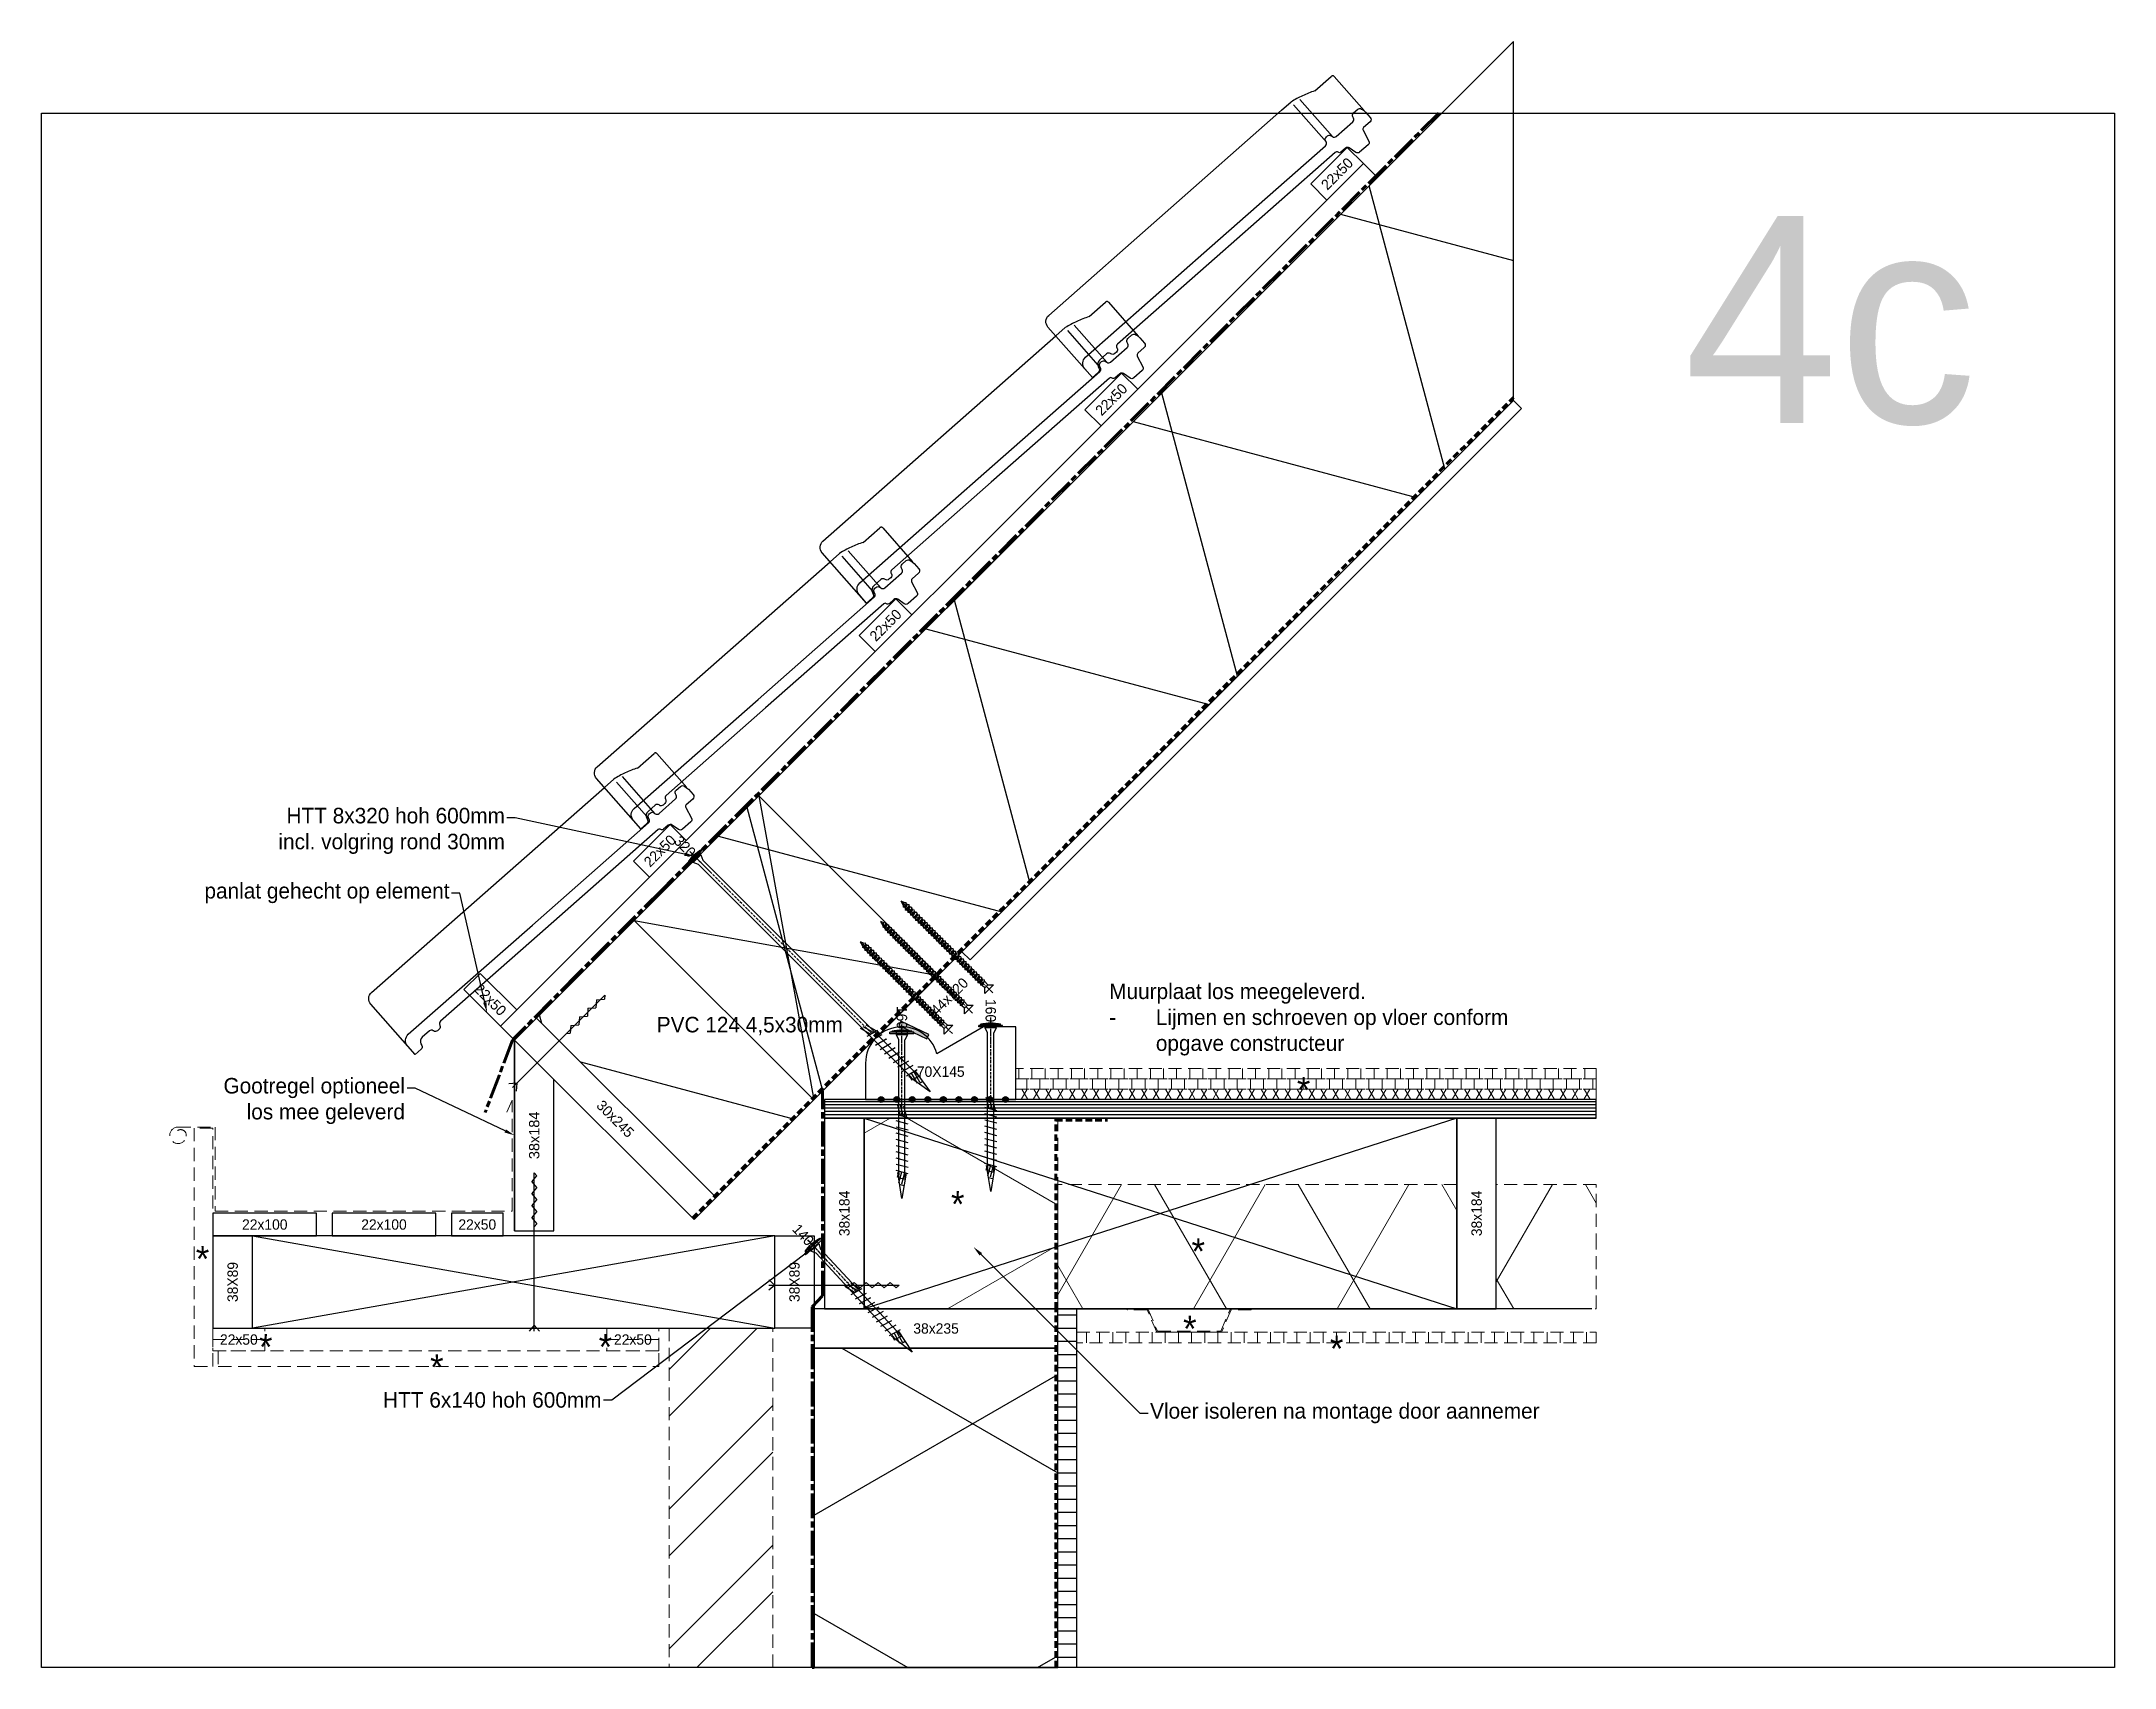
# Model space of a CAD drawing. Header units: millimetres. Extents: x -109306 to 269542, y -22401 to 197206.
# Drawn here: x 258542 to 260542, y -15974 to -14405 of the extents above; entities that cross this region are included whole.
import ezdxf
from ezdxf import colors
from ezdxf.entities.mleader import LeaderData, LeaderLine
from ezdxf.enums import TextEntityAlignment as Align
from ezdxf.math import Vec2, Vec3

# ---------------------------------------------------------------- set-up
doc = ezdxf.new("R2010")
doc.units = ezdxf.units.MM
for name, pattern in [('ACAD_ISO08W100', [36, 24, -3, 6, -3]), ('CENTER2', [1.125, 0.75, -0.125, 0.125, -0.125]), ('DASHDOT', [18.5, 12, -3, 0.5, -3]), ('DASHED', [19.049999999999997, 12.7, -6.35]), ('DASHED2', [9.524999999999999, 6.349999999999999, -3.174999999999999])]:
    doc.linetypes.add(name, pattern=pattern)
for name, color, linetype in [('EHP Bevestigingsmiddelen', 1, 'Continuous'), ('EHP Luchtdichting', 6, 'Continuous'), ('EHP Tekst', 1, 'Continuous')]:
    doc.layers.add(name, color=color, linetype=linetype)
for name, color, linetype, lineweight in [('EHP Dampdichte folie', 3, 'DASHED2', 60), ('EHP Dampopen folie', 5, 'ACAD_ISO08W100', 60), ('EHP Derden', 8, 'DASHED', 13)]:
    doc.layers.add(name, color=color, linetype=linetype, lineweight=lineweight)
doc.layers.add('EHP Hulplijnen tekst niet printen', color=4, linetype='Continuous', plot=False)
doc.styles.add('ARIAL', font='arial.ttf')
doc.styles.get("Standard").update_dxf_attribs({"font": ''})
doc.styles.get('Standard').set_extended_font_data('Century Gothic')
doc.dimstyles.new('HOUTAFM', dxfattribs={"dimtxt": 10, "dimasz": 4, "dimexe": 2, "dimexo": 10, "dimgap": 0, "dimtad": 0, "dimtoh": 1, "dimdec": 0, "dimzin": 0, "dimdsep": 46, "dimtxsty": 'ARIAL', "dimblk": 'NONE', "dimcen": 0.09, "dimdle": 2, "dimse1": 1, "dimse2": 1, "dimsd1": 1, "dimsd2": 1, "dimclrt": 256, "dimadec": 0, "dimazin": 0, "dimtfac": 1, "dimtdec": 0, "dimtofl": 0, "dimtmove": 0, "dimatfit": 3, "dimldrblk": 'OBLIQUE', "dimfxl": 1, "dimtolj": 1, "dimtzin": 0, "dimarcsym": 0})
pattern_1 = [(59.99999999999981, (-7.754818242684561e-27, -2.182787284255007e-12), (-103.9230484541315, 59.99999999999982), []), (119.9999999999998, (-7.754818242684561e-27, -2.182787284255007e-12), (-103.9230484541319, -59.99999999999904), [])]
pattern_2 = [(90, (0, 0), (-12.7, 0), [])]

msp = doc.modelspace()

# ---------------------------------------------------------------- texts
for p in [(259753.0086703356, -15428.81161996214, 688), (259419.2825017267, -15538.96520920609, 688), (259651.3669878544, -15584.55384336513, 688), (258690.7756844055, -15591.7911795513, 688), (259643.2104110068, -15659.23947980055, 688), (258751.6945440528, -15676.7640250175, 688), (259079.4032483759, -15676.7640250175, 688), (259784.8695331226, -15678.46043038508, 688), (258916.7633602178, -15696.32313640176, 688)]:
    msp.add_text('*', height=25).set_placement(p)
at = {"color": 1, "flags": 8}
msp.add_attdef('70X145', text='70x145', height=10.00000000000001, dxfattribs=at).set_placement((259409.4224947484, -15398.68572610809), align=Align.MIDDLE_CENTER)
at = {"layer": 'EHP Hulplijnen tekst niet printen'}
msp.add_text('4c', height=200, dxfattribs=at).set_placement((260126.5162684808, -14772.91733595206))
at = {"layer": 'EHP Tekst', "insert": (259556.9370251114, -15313.62794269252), "char_height": 15, "attachment_point": 1}
msp.add_mtext_dynamic_manual_height_columns('\\pi-45,l60,t60;Muurplaat los meegeleverd.\\P-^ILijmen en schroeven op vloer conform opgave constructeur ', width=431.0799067011394, gutter_width=50, heights=[72.5532791156154], dxfattribs=at)

# ---------------------------------------------------------------- blocks, each defined once
blk = doc.blocks.new('*U792')
blk.add_lwpolyline([(0, -6.617444900424221e-24), (50, 0), (50, 22), (-1.77635683940025e-15, 22)], close=True)
at = {"color": 1, "flags": 8}
blk.add_attdef('22X50', text='', height=10, dxfattribs=at).set_placement((25.00000061417518, 11.0000000321121), align=Align.MIDDLE_CENTER)
blk = doc.blocks.new('*U747')
h = blk.add_hatch()
h.set_pattern_fill('ISOLATIE', color=256, scale=119.9999999999989, angle=-2.035554996136651e-13, style=0, pattern_type=2)
h.set_pattern_definition(pattern_1)
h.paths.add_polyline_path([(384.9999994969367, 119.9999999999985), (4.263256414560562e-13, 119.9999999999989), (0, 0), (384.9999994969404, -2.636525005596218e-12), (384.9999994969386, 59.9999999999979)])
blk.add_lwpolyline([(384.9999994969367, 119.9999999999985), (4.263256414560562e-13, 119.9999999999989), (0, 0), (0, 0), (384.9999994969404, -2.636525005596218e-12), (384.9999994969386, 59.9999999999979)], close=True)
blk = doc.blocks.new('*U757')
h = blk.add_hatch()
h.set_pattern_fill('ISOLATIE', color=256, scale=186.9999999999986, angle=90.00000000000026, style=0, pattern_type=2)
h.set_pattern_definition([(150.0000000000002, (3.401510184630726e-12, 1.5105739701896e-26), (-93.49999999999862, -161.9467505076892), []), (210.0000000000002, (3.401510184630726e-12, 1.5105739701896e-26), (93.49999999999999, -161.9467505076884), [])])
h.paths.add_polyline_path([(-187.0000000000022, 183.9999999999931), (-186.9999999999986, -8.304468224196106e-13), (0, 0), (-2.107699522088984e-13, 184.0000000000006), (-93.50000000000121, 183.9999999999969)])
blk.add_lwpolyline([(-187.0000000000022, 183.9999999999931), (-186.9999999999986, -8.304468224196106e-13), (0, 0), (0, 0), (-2.107699522088984e-13, 184.0000000000006), (-93.50000000000121, 183.9999999999969)], close=True)
blk = doc.blocks.new('*U675')
at = {"layer": 'EHP Bevestigingsmiddelen', "color": 1, "linetype": 'DASHDOT', "ltscale": 0.2}
blk.add_line((239.385843, -3.636214033244908e-15), (-9.120789999999943, 5.584688692939765e-16), dxfattribs=at)
at = {"layer": 'EHP Bevestigingsmiddelen'}
for p, q in [((-1.499999999999999, 9.5), (-2.5, 9.5)), ((-2.5, -9.5), (-2.5, 9.5)), ((7.041486534478669e-16, 11.5), (-1.499999999999999, 11.5)), ((-1.500000000000001, -11.5), (-1.499999999999999, 11.5)), ((-1.500000000000001, -11.5), (-1.499999999999999, 11.5)), ((0.7862359999999174, 5.334553000000597), (-1.5, 5.334553000000597)), ((-7.041486534478669e-16, -11.5), (7.041486534478669e-16, 11.5)), ((5.766851000000315, 3.000001000000338), (0.7862359999999174, 5.334553000000597)), ((0.7862359999999168, -5.334553000000597), (0.7862359999999174, 5.334553000000597)), ((293.8792100000001, 3.000001000000331), (5.766851000000315, 3.000001000000338)), ((238.8152770000006, 1.471101000002815), (227.9880080000003, 4.376712999997832)), ((239.6985880000002, -1.663065000000646), (228.8713180000004, 1.242548000001986)), ((240.9935390000001, -6.000001000000342), (237.8877090000005, 5.591109000000866)), ((240.9935370000003, -5.999998999999665), (237.8877090000005, 5.591109000000866)), ((246.9935370000003, -5.999998999999666), (243.8877090000005, 5.591111000001543)), ((252.9935370000003, -5.999998999999666), (249.8877069999999, 5.591111000001542)), ((253.0150560000002, -6.08030799999688), (249.9092259999998, 5.510801999997052)), ((259.0150560000002, -6.08030799999688), (255.9092280000004, 5.510801999997052)), ((265.0150560000002, -6.080307999996881), (261.9092280000004, 5.510801999997051)), ((271.0150540000004, -6.080307999996881), (267.9092259999998, 5.510801999997051)), ((277.0150560000002, -6.080307999996882), (273.9092259999998, 5.51080000000365)), ((283.0150560000002, -6.080307999996882), (279.9092280000004, 5.51080199999705)), ((289.0150560000002, -6.080307999996883), (285.9092280000004, 5.51080199999705)), ((295.0150540000004, -6.080307999996883), (291.9092259999998, 5.510801999997049)), ((292.6035300000003, 2.919622000001247), (298.528182, 4.509565000000286)), ((293.3277360000002, 0.2168509999973979), (304.1550050000005, 3.12246299999969)), ((318.8792100000001, -0.08030799999688439), (293.8792100000001, 4.000001000000331)), ((293.8792100000001, 3.000001000000331), (298.8835730000001, 3.183227000001345)), ((294.0519410000006, -2.485919999999176), (304.8792100000001, 0.4196920000031165)), ((300.5626090000005, -3.083022999999237), (298.7890700000007, 3.535917000001056)), ((306.6791830000002, -2.080307999996883), (305.4978920000003, 2.32832900000357)), ((-1.500000000000001, -9.5), (-2.5, -9.5)), ((0.7862359999999168, -5.334553000000597), (-1.5, -5.334553000000597)), ((-7.041486534478669e-16, -11.5), (-1.500000000000001, -11.5)), ((0.7862359999999168, -5.334553000000597), (5.766859000000295, -2.999998999999662)), ((294.4791560000003, -2.999998999999669), (5.766859000000295, -2.999998999999662)), ((240.5818980000004, -4.797229999996492), (229.754629, -1.891618000001475)), ((300.5471219999999, -3.025223999997259), (294.1896880000004, -2.999998999999669)), ((294.4791560000003, -3.999998999999669), (318.8792100000001, -0.08030799999688439))]:
    blk.add_line(p, q, dxfattribs=at)
blk.add_arc((28.29265649457668, -1.596603505066713e-14), 32.22479936311466, 162.8542148079576, 197.1457851920423, dxfattribs=at)
blk = doc.blocks.new('*U744')
at = {"layer": 'EHP Bevestigingsmiddelen', "color": 1, "linetype": 'DASHDOT', "ltscale": 0.2}
blk.add_line((13.70786104431774, -13.70786104431782), (-6.449372458778408, 6.449372458778413), dxfattribs=at)
at = {"layer": 'EHP Bevestigingsmiddelen', "xscale": -1, "rotation": 134.9999999999999}
blk.add_blockref('*U675', (0, 0), dxfattribs=at)
at = {"layer": 'EHP Hulplijnen tekst niet printen', "insert": (-11.13097796459043, 11.13097796459047), "char_height": 10, "attachment_point": 5, "rotation": 314.9999999999999}
blk.add_mtext_dynamic_manual_height_columns('320', width=10.98533508774472, gutter_width=17.5, heights=[0], dxfattribs=at)
blk = doc.blocks.new('*U719')
h = blk.add_hatch()
h.set_pattern_fill('ISOLATIE', color=256, scale=244.9999999999982, angle=45.00000008545901, style=0, pattern_type=2)
h.set_pattern_definition([(105.000000085459, (3.151238372976862e-12, -3.151238363576458e-12), (-236.6518273462404, -63.41066640309303), []), (165.000000085459, (3.151238372976862e-12, -3.151238363576458e-12), (-63.41066569714122, -236.6518275353995), [])])
h.paths.add_polyline_path([(769.1248532738556, 1115.607178866419), (-173.2411616490992, 173.2411611323065), (0, 0), (769.1248593438004, 769.1248616381582), (769.1248604909742, 942.3660241760388)])
blk.add_lwpolyline([(769.1248532738556, 1115.607178866419), (-173.2411616490992, 173.2411611323065), (0, 0), (0, 0), (769.1248593438004, 769.1248616381582), (769.1248604909742, 942.3660241760388)], close=True)
blk = doc.blocks.new('*U682')
for p, q in [((0, -3.006056495016537), (-4.982855976176549, 2.810733797318337)), ((0, 3), (-9.094947017729282e-13, -123.006056495017)), ((0, -3.006056495016537), (4.982855976176552, 2.810733797318335)), ((-2.491427988089184, -79.38012930250544), (2.491427988087368, -73.56333901017058)), ((-2.491427988089184, -79.38012930250544), (2.491427988087366, -85.19691959484032)), ((-9.078414705378649e-13, -70.65494386400314), (2.491427988087368, -73.56333901017058)), ((-2.491427988089168, -91.0137098871752), (2.491427988087366, -85.19691959484032)), ((-2.491427988089168, -91.0137098871752), (2.491427988087366, -96.83050017951007)), ((-2.491427988089176, -102.6472904718449), (2.491427988087366, -96.83050017951007)), ((-2.491427988089176, -102.6472904718449), (2.491427988087366, -108.4640807641798)), ((-2.491427988089184, -114.2808710565147), (2.491427988087366, -108.4640807641798)), ((-2.491427988089184, -114.2808710565147), (2.491427988087367, -120.0976613488496)), ((-9.094947017729282e-13, -123.006056495017), (2.491427988087367, -120.0976613488496))]:
    blk.add_line(p, q)
blk = doc.blocks.new('*U767')
blk.add_lwpolyline([(0, 0), (752.2715113071984, 0), (752.2715113071984, 11), (0, 11)], close=True)
blk = doc.blocks.new('*U736')
h = blk.add_hatch()
h.set_pattern_fill('ANSI32', color=0, scale=10)
h.set_pattern_definition([(45, (-2.842170943040401e-14, -172.4879229936165), (-67.35192090801866, 67.35192090801866), []), (45, (44.90129999999998, -172.4879229936165), (-67.35192090801866, 67.35192090801866), [])])
h.paths.add_polyline_path([(0, 1.4210854715202e-14), (100, -1.4210854715202e-14), (99.99999999999997, 327.5120770063835), (-3.552713678800501e-14, 327.5120770063835)])
at = {"color": 0}
blk.add_lwpolyline([(0, 0), (100, 0), (99.99999999999997, 327.5120770063835), (-2.842170943040401e-14, 327.5120770063835)], close=True, dxfattribs=at)
blk = doc.blocks.new('*U718')
h = blk.add_hatch()
h.set_pattern_fill('ISOLATIE', color=256, scale=234.9999999999956, angle=90.00000000000001, style=0, pattern_type=2)
h.set_pattern_definition([(150, (4.274625098332682e-12, 1.898314882323807e-27), (-117.4999999999977, -203.5159698893393), []), (210, (4.274625098332682e-12, 1.898314882323807e-27), (117.4999999999978, -203.5159698893392), [])])
h.paths.add_polyline_path([(-234.999999999999, 308.1924870198957), (-234.9999999999956, -1.043609643147628e-13), (0, 0), (8.787535584667355e-13, 308.192487019904), (-117.499999999999, 308.1924870198999)])
blk.add_lwpolyline([(-234.999999999999, 308.1924870198957), (-234.9999999999956, -1.043609643147628e-13), (0, 0), (0, 0), (8.787535584667355e-13, 308.192487019904), (-117.499999999999, 308.1924870198999)], close=True)
blk = doc.blocks.new('*U775')
h = blk.add_hatch()
h.set_pattern_fill('ANSI31', color=256, angle=135)
h.set_pattern_definition([(180, (594.4165149471082, 0), (-6.661338147750939e-16, -3.175), [])])
h.paths.add_polyline_path([(0, 18), (0, 1.77635683940025e-15), (744.4165149471082, 0), (744.4165149471082, 18)])
blk.add_lwpolyline([(0, 0), (744.4165149471082, 0), (744.4165149471082, 18), (0, 18)], close=True)
blk = doc.blocks.new('*U666')
at = {"layer": 'EHP Bevestigingsmiddelen', "color": 1, "linetype": 'DASHDOT', "ltscale": 0.2}
blk.add_line((59.38584300000002, -3.636214033244908e-15), (-9.120789999999943, 5.584688692939765e-16), dxfattribs=at)
at = {"layer": 'EHP Bevestigingsmiddelen'}
for p, q in [((-1.499999999999999, 9.5), (-2.5, 9.5)), ((-2.5, -9.5), (-2.5, 9.5)), ((7.041486534478669e-16, 11.5), (-1.499999999999999, 11.5)), ((-1.500000000000001, -11.5), (-1.499999999999999, 11.5)), ((-1.500000000000001, -11.5), (-1.499999999999999, 11.5)), ((0.7862359999999174, 5.334553000000597), (-1.5, 5.334553000000597)), ((-7.041486534478669e-16, -11.5), (7.041486534478669e-16, 11.5)), ((5.766851000000315, 3.000001000000338), (0.7862359999999174, 5.334553000000597)), ((0.7862359999999168, -5.334553000000597), (0.7862359999999174, 5.334553000000597)), ((113.8792100000001, 3.000001000000331), (5.766851000000315, 3.000001000000338)), ((58.81527700000061, 1.471101000002815), (47.98800800000026, 4.376712999997832)), ((59.6985880000002, -1.663065000000646), (48.87131800000043, 1.242548000001986)), ((60.99353900000006, -6.000001000000342), (57.88770900000054, 5.591109000000866)), ((60.99353700000029, -5.999998999999665), (57.88770900000054, 5.591109000000866)), ((66.99353700000029, -5.999998999999666), (63.88770900000054, 5.591111000001543)), ((72.99353700000029, -5.999998999999666), (69.88770699999986, 5.591111000001542)), ((73.01505600000019, -6.08030799999688), (69.90922599999976, 5.510801999997052)), ((79.01505600000019, -6.08030799999688), (75.90922800000044, 5.510801999997052)), ((85.01505600000019, -6.080307999996881), (81.90922800000044, 5.510801999997051)), ((91.01505400000042, -6.080307999996881), (87.90922599999976, 5.510801999997051)), ((97.01505600000019, -6.080307999996882), (93.90922599999976, 5.51080000000365)), ((103.0150560000002, -6.080307999996882), (99.90922800000044, 5.51080199999705)), ((109.0150560000002, -6.080307999996883), (105.9092280000004, 5.51080199999705)), ((115.0150540000004, -6.080307999996883), (111.9092259999998, 5.510801999997049)), ((112.6035300000003, 2.919622000001247), (118.528182, 4.509565000000286)), ((113.3277360000002, 0.2168509999973979), (124.1550050000005, 3.12246299999969)), ((138.8792100000001, -0.08030799999688439), (113.8792100000001, 4.000001000000331)), ((113.8792100000001, 3.000001000000331), (118.8835730000001, 3.183227000001345)), ((114.0519410000006, -2.485919999999176), (124.8792100000001, 0.4196920000031165)), ((120.5626090000005, -3.083022999999237), (118.7890700000007, 3.535917000001056)), ((126.6791830000002, -2.080307999996883), (125.4978920000003, 2.32832900000357)), ((-1.500000000000001, -9.5), (-2.5, -9.5)), ((0.7862359999999168, -5.334553000000597), (-1.5, -5.334553000000597)), ((-7.041486534478669e-16, -11.5), (-1.500000000000001, -11.5)), ((0.7862359999999168, -5.334553000000597), (5.766859000000295, -2.999998999999662)), ((114.4791560000003, -2.999998999999669), (5.766859000000295, -2.999998999999662)), ((60.58189800000036, -4.797229999996492), (49.75462900000002, -1.891618000001475)), ((120.5471219999999, -3.025223999997259), (114.1896880000004, -2.999998999999669)), ((114.4791560000003, -3.999998999999669), (138.8792100000001, -0.08030799999688439))]:
    blk.add_line(p, q, dxfattribs=at)
blk.add_arc((28.29265649457668, -1.596603505066713e-14), 32.22479936311466, 162.8542148079576, 197.1457851920423, dxfattribs=at)
blk = doc.blocks.new('*U758')
at = {"layer": 'EHP Bevestigingsmiddelen', "color": 1, "linetype": 'DASHDOT', "ltscale": 0.2}
blk.add_line((13.19022271502379, -14.20665103213), (-6.205830277123428, 6.684046737990176), dxfattribs=at)
at = {"layer": 'EHP Bevestigingsmiddelen', "xscale": -1, "rotation": 132.8752920588782}
blk.add_blockref('*U666', (0, 0), dxfattribs=at)
at = {"layer": 'EHP Hulplijnen tekst niet printen', "insert": (-10.71064828526482, 11.53600252278709), "char_height": 10, "attachment_point": 5, "rotation": 312.87529205887824}
blk.add_mtext_dynamic_manual_height_columns('140', width=10.98533508774472, gutter_width=17.5, heights=[0], dxfattribs=at)
blk = doc.blocks.new('*U771')
blk.add_lwpolyline([(0, 0), (1177.199189869282, 0), (1177.199189869282, 18.99999999999955), (0, 18.99999999999955)], close=True)
blk = doc.blocks.new('*U725')
h = blk.add_hatch(color=1)
h.dxf.hatch_style = 1
h.paths.add_polyline_path([(17.81324004608746, -2.442490654175344e-15, 1), (12.18675995391254, -2.442490654175344e-15, 1)])
h = blk.add_hatch(color=1)
h.dxf.hatch_style = 1
h.paths.add_polyline_path([(32.81324004608746, -2.442490654175344e-15, 1), (27.18675995391254, -2.442490654175344e-15, 1)])
h = blk.add_hatch(color=1)
h.dxf.hatch_style = 1
h.paths.add_polyline_path([(47.81324004608746, -2.442490654175344e-15, 1), (42.18675995391254, -2.442490654175344e-15, 1)])
h = blk.add_hatch(color=1)
h.dxf.hatch_style = 1
h.paths.add_polyline_path([(62.81324004608746, -2.442490654175344e-15, 1), (57.18675995391254, -2.442490654175344e-15, 1)])
h = blk.add_hatch(color=1)
h.dxf.hatch_style = 1
h.paths.add_polyline_path([(77.81324004608746, -2.442490654175344e-15, 1), (72.18675995391254, -2.442490654175344e-15, 1)])
h = blk.add_hatch(color=1)
h.dxf.hatch_style = 1
h.paths.add_polyline_path([(92.81324004608746, -2.442490654175344e-15, 1), (87.18675995391254, -2.442490654175344e-15, 1)])
h = blk.add_hatch(color=1)
h.dxf.hatch_style = 1
h.paths.add_polyline_path([(107.8132400460875, -2.442490654175344e-15, 1), (102.1867599539125, -2.442490654175344e-15, 1)])
h = blk.add_hatch(color=1)
h.dxf.hatch_style = 1
h.paths.add_polyline_path([(122.8132400460875, -2.442490654175344e-15, 1), (117.1867599539125, -2.442490654175344e-15, 1)])
h = blk.add_hatch(color=1)
h.dxf.hatch_style = 1
h.paths.add_polyline_path([(137.8132400460875, -2.442490654175344e-15, 1), (132.1867599539125, -2.442490654175344e-15, 1)])
at = {"color": 1}
for centre in [(15, -2.449293598294706e-15), (30, -2.449293598294706e-15), (45, -2.449293598294706e-15), (60, -2.449293598294706e-15), (75, -2.449293598294706e-15), (90, -2.449293598294706e-15), (105, -2.449293598294706e-15), (120, -2.449293598294706e-15), (135, -2.449293598294706e-15)]:
    blk.add_circle(centre, 2.813240046087458, dxfattribs=at)
blk = doc.blocks.new('*U742')
at = {"layer": 'EHP Derden'}
h = blk.add_hatch(dxfattribs=at)
h.set_pattern_fill('ANSI31', color=256, scale=4, angle=45)
h.set_pattern_definition([(90, (264.9190646950901, 20), (-12.7, 0), [])])
h.paths.add_polyline_path([(0, 20), (559.9190646950901, 20), (559.9190646950901, 30), (0, 30)])
h = blk.add_hatch(dxfattribs=at)
h.set_pattern_fill('ANSI31', color=256, scale=4, angle=45)
h.set_pattern_definition([(90, (259.9190646950901, 10), (-12.7, 0), [])])
h.paths.add_polyline_path([(0, 10), (559.9190646950901, 10), (559.9190646950901, 20), (0, 20)])
h = blk.add_hatch(dxfattribs=at)
h.set_pattern_fill('ISOLATIE', color=256, scale=10, pattern_type=2)
h.set_pattern_definition([(59.99999999999999, (259.9190646950901, 0), (-8.660254037844386, 5.000000000000001), []), (120, (259.9190646950901, 0), (-8.660254037844387, -4.999999999999998), [])])
h.paths.add_polyline_path([(0, 0), (559.9190646950901, 0), (559.9190646950901, 10), (0, 10)])
for points in [[(0, 20), (559.9190646950901, 20), (559.9190646950901, 30), (0, 30)], [(0, 10), (559.9190646950901, 10), (559.9190646950901, 20), (0, 20)], [(0, 0), (559.9190646950901, 0), (559.9190646950901, 10), (0, 10)]]:
    blk.add_lwpolyline(points, close=True, dxfattribs=at)
blk = doc.blocks.new('*U776')
h = blk.add_hatch()
h.set_pattern_fill('ANSI31', color=256, scale=4, angle=45)
h.set_pattern_definition(pattern_2)
h.paths.add_polyline_path([(0, 0), (346.1924870213256, 0), (346.1924870213256, 18), (0, 18)])
blk.add_lwpolyline([(0, 0), (346.1924870213256, 0), (346.1924870213256, 18), (0, 18)], close=True)
blk = doc.blocks.new('*U777')
h = blk.add_hatch()
h.set_pattern_fill('ANSI31', color=256, scale=4, angle=45)
h.set_pattern_definition(pattern_2)
h.paths.add_polyline_path([(0, 0), (501.4165149471155, 0), (501.4165149471155, 10), (0, 10)])
blk.add_lwpolyline([(0, 0), (501.4165149471155, 0), (501.4165149471155, 10), (0, 10)], close=True)
blk = doc.blocks.new('BNOVH000B$2')
at = {"color": 1, "linetype": 'Continuous', "ltscale": 400}
blk.add_lwpolyline([(-4.607633, -72.63407099999999), (-0.507161, -7.984014999999999, -0.414214), (7.983656, -0.505826), (306.765381, -19.461395)], format="xyb", dxfattribs=at)
at = {"color": 1, "linetype": 'DASHED2', "ltscale": 400}
blk.add_lwpolyline([(306.765381, -19.461395), (318.913177, -20.232227, -0.063748), (342.582732, -28.872767), (363.816071, -30.219614, -0.414214), (365.685305, -32.342388), (362.930328, -75.772003)], format="xyb", dxfattribs=at)
for points in [[(315.653687, -71.612961), (318.674286, -24.001543)], [(323.528778, -72.112488), (326.549377, -24.501074)]]:
    blk.add_lwpolyline(points, dxfattribs=at)
at = {"color": 7, "linetype": 'Continuous', "ltscale": 400}
for points in [[(162.939163, -75.24762), (35.388271, -67.155594, 0.346419), (32.332868, -69.26175699999999), (32.208397, -69.663368, -0.34642), (29.152066, -71.76974), (26.880663, -71.62571700000001, -0.346418), (24.116321, -69.149877), (24.043949, -68.736298, 0.346419), (21.27807, -66.260763), (12.150923, -65.681381, 0.339449), (6.694334, -69.342673), (6.107766000000001, -71.08606, -0.339452), (3.074921, -73.12224300000001), (-4.607633, -72.63407099999999), (-3.911165, -61.656105, -0.414214), (4.57868, -54.17960799999999), (163.721054, -64.275009)], [(163.721054, -64.275009), (312.597626, -73.719734, 0.34642), (315.65294, -71.612962), (316.081909, -70.22963, -0.346418), (319.137209, -68.122364), (320.513977, -68.210251, -0.346419), (323.278875, -70.685866), (323.528778, -72.112488, 0.34642), (326.293636, -74.589384), (347.527344, -75.935265, 0.34642), (350.582755, -73.829089), (351.011627, -72.44516, -0.346409), (354.067276, -70.339005), (359.435699, -70.67935200000001, -0.346429), (362.200625, -73.155084), (362.653351, -75.73613), (362.783844, -78.09605400000001), (362.351929, -84.892128, -0.414214), (359.167991, -87.69696), (350.891724, -87.171593, 0.346418), (348.683398, -88.693428), (345.226959, -99.860466, -0.34642), (342.170061, -101.96707), (331.379486, -101.282631, -0.345772), (328.614772, -98.812945), (327.279694, -91.291748, 0.345782), (324.515422, -88.822875), (318.587646, -88.446442, -0.348737), (316.607744, -86.658449, 0.348633), (314.626961, -84.870368), (162.939163, -75.24762)]]:
    blk.add_lwpolyline(points, format="xyb", dxfattribs=at)
blk = doc.blocks.new('*U684')
for p, q in [((0, -3.006056495016537), (-4.982855976176549, 2.810733797318337)), ((0, 3), (-9.100346766683076e-13, -150.0127954081761)), ((0, -3.006056495016537), (4.982855976176552, 2.810733797318335)), ((-9.083814454332442e-13, -97.66168277716224), (2.491427988087368, -100.5700779233297)), ((-2.491427988089184, -106.3868682156645), (2.491427988087368, -100.5700779233297)), ((-2.491427988089184, -106.3868682156645), (2.491427988087366, -112.2036585079994)), ((-2.491427988089169, -118.0204488003343), (2.491427988087366, -112.2036585079994)), ((-2.491427988089169, -118.0204488003343), (2.491427988087366, -123.8372390926692)), ((-2.491427988089176, -129.654029385004), (2.491427988087366, -123.8372390926692)), ((-2.491427988089176, -129.654029385004), (2.491427988087366, -135.4708196773389)), ((-2.491427988089184, -141.2876099696738), (2.491427988087366, -135.4708196773389)), ((-2.491427988089184, -141.2876099696738), (2.491427988087366, -147.1044002620087)), ((-9.100346766683076e-13, -150.0127954081761), (2.491427988087366, -147.1044002620087))]:
    blk.add_line(p, q)
blk = doc.blocks.new('*D876')
at = {"layer": 'Defpoints', "color": 0, "transparency": 16777216}
for p in [(258998.2623338111, -15368.17365474137), (259017.2623304544, -15368.17365474137), (259017.2623304543, -15552.17365138458)]:
    blk.add_point(p, dxfattribs=at)
at = {"color": 1, "transparency": 16777216, "insert": (259017.2623304544, -15460.17365306293), "char_height": 10, "attachment_point": 5, "rotation": 90, "style": 'ARIAL'}
blk.add_mtext('\\A1;38x184', dxfattribs=at)
blk = doc.blocks.new('_None')
blk = doc.blocks.new('_Oblique')
at = {"color": 0, "linetype": 'ByBlock', "lineweight": -2}
blk.add_line((-0.5, -0.5), (0.5, 0.5), dxfattribs=at)
blk = doc.blocks.new('*U749')
h = blk.add_hatch()
h.set_pattern_fill('ISOLATIE', color=256, scale=119.9999999999989, angle=-2.035554996136651e-13, style=0, pattern_type=2)
h.set_pattern_definition(pattern_1)
h.paths.add_polyline_path([(96.4165154501643, 120.0000000000004), (4.263256414560562e-13, 119.9999999999989), (0, 0), (96.41651545016805, -6.602715695298137e-13), (96.41651545016623, 59.99999999999988)])
blk.add_lwpolyline([(96.4165154501643, 120.0000000000004), (4.263256414560562e-13, 119.9999999999989), (0, 0), (0, 0), (96.41651545016805, -6.602715695298137e-13), (96.41651545016623, 59.99999999999988)], close=True)
blk = doc.blocks.new('*U774')
blk.add_lwpolyline([(0, 0), (162.6016817038702, 162.601681703874), (149.8737596425122, 175.3296037652317), (-12.727922061358, 12.72792206135771)], close=True)
blk = doc.blocks.new('*U783')
blk.add_lwpolyline([(0, 0), (300.5203820042905, -300.5203820042716), (311.1269837220887, -289.9137802864698), (10.60660171779818, 10.60660171780182)], close=True)
blk = doc.blocks.new('*U794')
blk.add_lwpolyline([(-4.679239855579055e-24, -4.679240470857535e-24), (35.35534138378368, -35.35533673487092), (50.91168954712688, -19.7989865260061), (15.5563481633432, 15.55635020886482)], close=True)
at = {"color": 1, "flags": 8}
blk.add_attdef('22X50', text='', height=10, rotation=315.0000037669428, dxfattribs=at).set_placement((25.45584523055759, -9.89949367458377), align=Align.MIDDLE_CENTER)
blk = doc.blocks.new('*U795')
blk.add_lwpolyline([(4.679240163218177e-24, -4.679240163218432e-24), (35.35533905932834, 35.35533905932641), (19.79898987322471, 50.91168824543088), (-15.55634918610362, 15.55634918610447)], close=True)
at = {"color": 1, "flags": 8}
blk.add_attdef('22X50', text='', height=10, rotation=44.99999999999844, dxfattribs=at).set_placement((9.89949534819311, 25.45584457970956), align=Align.MIDDLE_CENTER)
blk = doc.blocks.new('*U790')
blk.add_lwpolyline([(0, 0), (173.2411613907008, -173.2411613907077), (194.4543648262977, -152.0279579551117), (21.21320343559685, 21.21320343559601)], close=True)
at = {"color": 1, "flags": 8}
blk.add_attdef('30X245', text='', height=10, rotation=314.9999999999989, dxfattribs=at).set_placement((97.22718243585554, -76.01397895484914), align=Align.MIDDLE_CENTER)
blk = doc.blocks.new('*U791')
blk.add_lwpolyline([(6.617444900424224e-24, -5.898893589963744e-24), (-3.952393967665557e-14, 89), (-38.00000000000005, 88.99999999999999), (-38, -1.687538997430238e-14)], close=True)
at = {"color": 1, "flags": 8}
blk.add_attdef('38X89', text='', height=10, rotation=90.00000000000001, dxfattribs=at).set_placement((-18.99999657066431, 44.5000056701973), align=Align.MIDDLE_CENTER)
blk = doc.blocks.new('*U793')
blk.add_lwpolyline([(0, -6.617444900424221e-24), (100, 0), (100, 22), (-1.77635683940025e-15, 22)], close=True)
at = {"color": 1, "flags": 8}
blk.add_attdef('22X100', text='', height=10, dxfattribs=at).set_placement((50.00000061417518, 11.0000000321121), align=Align.MIDDLE_CENTER)
blk = doc.blocks.new('*U798')
blk.add_lwpolyline([(-6.617444900424219e-24, -5.89889358996375e-24), (-3.952393967665557e-14, 89), (37.99999999999997, 89.00000000000001), (38, 1.687538997430238e-14)], close=True)
at = {"color": 1, "flags": 8}
blk.add_attdef('38X89', text='', height=10, rotation=90.00000000000004, dxfattribs=at).set_placement((18.86357092264243, 44.50000567019732), align=Align.MIDDLE_CENTER)
blk = doc.blocks.new('*U799')
blk.add_lwpolyline([(0, 0), (-8.171241461241152e-14, 184), (-38.00000000000009, 184), (-38, -1.687538997430238e-14)], close=True)
at = {"color": 1, "flags": 8}
blk.add_attdef('38X184', text='', height=10, rotation=90.00000000000001, dxfattribs=at).set_placement((-18.99999657066434, 92.00000567019727), align=Align.MIDDLE_CENTER)
blk = doc.blocks.new('*U800')
blk.add_lwpolyline([(0, 0), (235, 1.4210854715202e-14), (235, 38.00000000000001), (0, 38)], close=True)
at = {"color": 1, "flags": 8}
blk.add_attdef('38X235', text='', height=10, dxfattribs=at).set_placement((117.5000056701973, 18.9999965706643), align=Align.MIDDLE_CENTER)
blk = doc.blocks.new('*U817')
at = {"linetype": 'CENTER2', "ltscale": 5}
blk.add_line((-5.199999988079071, 0), (119.9997604191303, 0), dxfattribs=at)
at = {"linetype": 'Continuous', "ltscale": 100}
for p, q in [((0, -6), (0, 6)), ((0, 6), (3.800000011920929, 2.199999988079071)), ((3.800000011920929, 2.199999988079071), (7.321000009775162, 2.199999988079071)), ((3.800000011920929, 2.199999988079071), (3.800000011920929, -2.199999988079071)), ((7.321000009775162, 2.199999988079071), (8.500431448221207, 3.199999988079071)), ((7.321000009775162, 2.199999988079071), (8.500431448221207, -2.2016980946064)), ((9.679862886667252, 2.199999988079071), (8.500431448221207, 3.199999988079071)), ((8.500431448221207, 3.199999988079071), (8.500431448221207, -0.9210883378982544)), ((9.679862886667252, 2.199999988079071), (10.85929435491562, 2.199999988079071)), ((9.679862886667252, 2.199999988079071), (10.85929435491562, -2.2016980946064)), ((10.85929435491562, 2.199999988079071), (12.03872579336166, 3.199999988079071)), ((10.85929435491562, 2.199999988079071), (12.03872579336166, -2.2016980946064)), ((13.21815726161003, 2.199999988079071), (12.03872579336166, 3.199999988079071)), ((12.03872579336166, 3.199999988079071), (12.03872579336166, -0.9210883378982544)), ((13.21815726161003, 2.199999988079071), (14.39758870005608, 2.199999988079071)), ((13.21815726161003, 2.199999988079071), (14.39758870005608, -2.2016980946064)), ((14.39758870005608, 2.199999988079071), (15.57702013850212, 3.199999988079071)), ((14.39758870005608, 2.199999988079071), (15.57702013850212, -2.2016980946064)), ((16.75645160675049, 2.199999988079071), (15.57702013850212, 3.199999988079071)), ((15.57702013850212, 3.199999988079071), (15.57702013850212, -0.9210883378982544)), ((16.75645160675049, 2.199999988079071), (17.93588304519653, 2.199999988079071)), ((16.75645160675049, 2.199999988079071), (17.93588304519653, -2.2016980946064)), ((17.93758869171143, 2.199999988079071), (19.11702015995979, 3.199999988079071)), ((17.93758869171143, 2.199999988079071), (19.11702015995979, -2.2016980946064)), ((19.11702015995979, 3.199999988079071), (19.11702015995979, -0.9210883378982544)), ((20.29645159840584, 2.199999988079071), (19.11702015995979, 3.199999988079071)), ((20.29645159840584, 2.199999988079071), (21.47588306665421, -2.2016980946064)), ((20.29645159840584, 2.199999988079071), (21.47588306665421, 2.199999988079071)), ((21.47588306665421, 2.199999988079071), (22.65531450510025, 3.199999988079071)), ((21.47588306665421, 2.199999988079071), (22.65531450510025, -2.2016980946064)), ((23.83645159006119, 2.199999988079071), (22.65702015161514, 3.199999988079071)), ((22.65702015161514, 3.199999988079071), (22.65702015161514, -0.9210883378982544)), ((23.83645159006119, 2.199999988079071), (25.01588305830956, 2.199999988079071)), ((23.83645159006119, 2.199999988079071), (25.01588305830956, -2.2016980946064)), ((25.01588305830956, 2.199999988079071), (26.1953144967556, 3.199999988079071)), ((25.01588305830956, 2.199999988079071), (26.1953144967556, -2.2016980946064)), ((26.19702014327049, 3.199999988079071), (26.19702014327049, -0.9210883378982544)), ((27.37645161151886, 2.199999988079071), (26.19702014327049, 3.199999988079071)), ((27.37645161151886, 2.199999988079071), (28.5558830499649, -2.2016980946064)), ((27.37645161151886, 2.199999988079071), (28.5558830499649, 2.199999988079071)), ((28.5558830499649, 2.199999988079071), (29.73531451821327, 3.199999988079071)), ((28.5558830499649, 2.199999988079071), (29.73531451821327, -2.2016980946064)), ((29.73702016472816, 3.199999988079071), (29.73702016472816, -0.9210883378982544)), ((30.91645160317421, 2.199999988079071), (29.73702016472816, 3.199999988079071)), ((30.91645160317421, 2.199999988079071), (32.09588304162025, -2.2016980946064)), ((30.91645160317421, 2.199999988079071), (32.09588304162025, 2.199999988079071)), ((32.09588304162025, 2.199999988079071), (33.27531450986862, 3.199999988079071)), ((32.09588304162025, 2.199999988079071), (33.27531450986862, -2.2016980946064)), ((33.27702015638351, 3.199999988079071), (33.27702015638351, -0.9210883378982544)), ((34.45645159482956, 2.199999988079071), (33.27702015638351, 3.199999988079071)), ((34.45645159482956, 2.199999988079071), (35.63588306307793, -2.2016980946064)), ((34.45645159482956, 2.199999988079071), (35.63588306307793, 2.199999988079071)), ((35.63588306307793, 2.199999988079071), (36.81531450152397, 3.199999988079071)), ((35.63588306307793, 2.199999988079071), (36.81531450152397, -2.2016980946064)), ((36.81702014803886, 3.199999988079071), (36.81702014803886, -0.9210883378982544)), ((37.99645161628723, 2.199999988079071), (36.81702014803886, 3.199999988079071)), ((37.99645161628723, 2.199999988079071), (39.17588305473328, 2.199999988079071)), ((37.99645161628723, 2.199999988079071), (39.17588305473328, -2.2016980946064)), ((39.17588305473328, 2.199999988079071), (40.35531449317932, 3.199999988079071)), ((39.17588305473328, 2.199999988079071), (40.35531449317932, -2.2016980946064)), ((41.53645160794258, 2.199999988079071), (40.35702013969421, 3.199999988079071)), ((40.35702013969421, 3.199999988079071), (40.35702013969421, -0.9210883378982544)), ((41.53645160794258, 2.199999988079071), (42.71588304638863, 2.199999988079071)), ((41.53645160794258, 2.199999988079071), (42.71588304638863, -2.2016980946064)), ((42.71588304638863, 2.199999988079071), (43.89531451463699, 3.199999988079071)), ((42.71588304638863, 2.199999988079071), (43.89531451463699, -2.2016980946064)), ((45.07645159959793, 2.199999988079071), (43.89702016115189, 3.199999988079071)), ((43.89702016115189, 3.199999988079071), (43.89702016115189, -0.9210883378982544)), ((45.07645159959793, 2.199999988079071), (46.2558830678463, 2.199999988079071)), ((45.07645159959793, 2.199999988079071), (46.2558830678463, -2.2016980946064)), ((46.2558830678463, 2.199999988079071), (47.43531450629234, 3.199999988079071)), ((46.2558830678463, 2.199999988079071), (47.43531450629234, -2.2016980946064)), ((48.61645159125328, 2.199999988079071), (47.43702015280724, 3.199999988079071)), ((47.43702015280724, 3.199999988079071), (47.43702015280724, -0.9210883378982544)), ((48.61645159125328, 2.199999988079071), (49.79588305950165, 2.199999988079071)), ((48.61645159125328, 2.199999988079071), (49.79588305950165, -2.2016980946064)), ((49.79588305950165, 2.199999988079071), (50.97531449794769, 3.199999988079071)), ((49.79588305950165, 2.199999988079071), (50.97531449794769, -2.2016980946064)), ((52.15645161271095, 2.199999988079071), (50.97702014446259, 3.199999988079071)), ((50.97702014446259, 3.199999988079071), (50.97702014446259, -0.9210883378982544)), ((52.15645161271095, 2.199999988079071), (53.335883051157, 2.199999988079071)), ((52.15645161271095, 2.199999988079071), (53.335883051157, -2.2016980946064)), ((53.335883051157, 2.199999988079071), (54.51531448960304, 3.199999988079071)), ((53.335883051157, 2.199999988079071), (54.51531448960304, -2.2016980946064)), ((54.51702016592026, 3.199999988079071), (54.51702016592026, -0.9210883378982544)), ((55.6964516043663, 2.199999988079071), (54.51702016592026, 3.199999988079071)), ((55.6964516043663, 2.199999988079071), (56.87588304281235, -2.2016980946064)), ((55.6964516043663, 2.199999988079071), (56.87588304281235, 2.199999988079071)), ((56.87588304281235, 2.199999988079071), (58.05531451106071, 3.199999988079071)), ((56.87588304281235, 2.199999988079071), (58.05531451106071, -2.2016980946064)), ((58.05702015757561, 3.199999988079071), (58.05702015757561, -0.9210883378982544)), ((59.23645159602165, 2.199999988079071), (58.05702015757561, 3.199999988079071)), ((59.23645159602165, 2.199999988079071), (60.41588306427002, -2.2016980946064)), ((59.23645159602165, 2.199999988079071), (60.41588306427002, 2.199999988079071)), ((60.41588306427002, 2.199999988079071), (61.59531450271606, 3.199999988079071)), ((60.41588306427002, 2.199999988079071), (61.59531450271606, -2.2016980946064)), ((61.59702014923096, 3.199999988079071), (61.59702014923096, -0.9210883378982544)), ((62.77645161747932, 2.199999988079071), (61.59702014923096, 3.199999988079071)), ((62.77645161747932, 2.199999988079071), (63.95588305592537, -2.2016980946064)), ((62.77645161747932, 2.199999988079071), (63.95588305592537, 2.199999988079071)), ((63.95588305592537, 2.199999988079071), (65.13531449437141, 3.199999988079071)), ((63.95588305592537, 2.199999988079071), (65.13531449437141, -2.2016980946064)), ((65.1370201408863, 3.199999988079071), (65.1370201408863, -0.9210883378982544)), ((66.31645160913467, 2.199999988079071), (65.1370201408863, 3.199999988079071)), ((66.31645160913467, 2.199999988079071), (67.49588304758072, -2.2016980946064)), ((66.31645160913467, 2.199999988079071), (67.49588304758072, 2.199999988079071)), ((67.49588304758072, 2.199999988079071), (68.67531451582909, 3.199999988079071)), ((67.49588304758072, 2.199999988079071), (68.67531451582909, -2.2016980946064)), ((69.85474595427513, 2.199999988079071), (68.67531451582909, 3.199999988079071)), ((68.67531451582909, 3.199999988079071), (68.67531451582909, -0.9210883378982544)), ((69.85474595427513, 2.199999988079071), (71.03417739272118, -2.2016980946064)), ((69.85474595427513, 2.199999988079071), (71.03417739272118, 2.199999988079071)), ((71.03417739272118, 2.199999988079071), (72.21360886096954, 3.199999988079071)), ((71.03417739272118, 2.199999988079071), (72.21360886096954, -2.2016980946064)), ((72.21360886096954, 3.199999988079071), (72.21360886096954, -0.9210883378982544)), ((73.39304029941559, 2.199999988079071), (72.21360886096954, 3.199999988079071)), ((73.39304029941559, 2.199999988079071), (74.57247176766396, 2.199999988079071)), ((73.39304029941559, 2.199999988079071), (74.57247176766396, -2.2016980946064)), ((74.57247176766396, 2.199999988079071), (75.75190320611, 3.199999988079071)), ((74.57247176766396, 2.199999988079071), (75.75190320611, -2.2016980946064)), ((75.75190320611, 3.199999988079071), (75.75190320611, -0.9210883378982544)), ((76.93133464455605, 2.199999988079071), (75.75190320611, 3.199999988079071)), ((76.93133464455605, 2.199999988079071), (78.11076611280441, 2.199999988079071)), ((76.93133464455605, 2.199999988079071), (78.11076611280441, -2.2016980946064)), ((78.11076611280441, 2.199999988079071), (79.29019755125046, 3.199999988079071)), ((78.11076611280441, 2.199999988079071), (79.29019755125046, -2.2016980946064)), ((79.29019755125046, 3.199999988079071), (79.29019755125046, -0.9210883378982544)), ((80.46962901949883, 2.199999988079071), (79.29019755125046, 3.199999988079071)), ((80.46962901949883, 2.199999988079071), (81.64906045794487, 2.199999988079071)), ((80.46962901949883, 2.199999988079071), (81.64906045794487, -2.2016980946064)), ((81.64906045794487, 2.199999988079071), (82.82849189639091, 3.199999988079071)), ((81.64906045794487, 2.199999988079071), (82.82849189639091, -2.2016980946064)), ((82.82849189639091, 3.199999988079071), (82.82849189639091, -0.9210883378982544)), ((84.00792336463928, 2.199999988079071), (82.82849189639091, 3.199999988079071)), ((84.00792336463928, 2.199999988079071), (85.18735480308533, 2.199999988079071)), ((84.00792336463928, 2.199999988079071), (85.18735480308533, -2.2016980946064)), ((85.18735480308533, 2.199999988079071), (86.3667862713337, 3.199999988079071)), ((85.18735480308533, 2.199999988079071), (86.3667862713337, -2.2016980946064)), ((86.3667862713337, 3.199999988079071), (86.3667862713337, -0.9210883378982544)), ((87.54621770977974, 2.199999988079071), (86.3667862713337, 3.199999988079071)), ((87.54621770977974, 2.199999988079071), (88.72564914822578, 2.199999988079071)), ((87.54621770977974, 2.199999988079071), (88.72564914822578, -2.2016980946064)), ((88.72564914822578, 2.199999988079071), (89.90508061647415, 3.199999988079071)), ((88.72564914822578, 2.199999988079071), (89.90508061647415, -2.2016980946064)), ((89.90508061647415, 3.199999988079071), (89.90508061647415, -0.9210883378982544)), ((91.0845120549202, 2.199999988079071), (89.90508061647415, 3.199999988079071)), ((91.0845120549202, 2.199999988079071), (92.26394352316856, 2.199999988079071)), ((91.0845120549202, 2.199999988079071), (92.26394352316856, -2.2016980946064)), ((92.26394352316856, 2.199999988079071), (93.44337496161461, 3.199999988079071)), ((92.26394352316856, 2.199999988079071), (93.44337496161461, -2.2016980946064)), ((93.44337496161461, 3.199999988079071), (93.44337496161461, -0.9210883378982544)), ((94.62280640006065, 2.199999988079071), (93.44337496161461, 3.199999988079071)), ((94.62280640006065, 2.199999988079071), (95.80223786830902, 2.199999988079071)), ((94.62280640006065, 2.199999988079071), (95.80223786830902, -2.2016980946064)), ((95.80223786830902, 2.199999988079071), (96.98166930675507, 3.199999988079071)), ((95.80223786830902, 2.199999988079071), (96.98166930675507, -2.2016980946064)), ((96.98166930675507, 3.199999988079071), (96.98166930675507, -0.9210883378982544)), ((98.16110077500343, 2.199999988079071), (96.98166930675507, 3.199999988079071)), ((98.16110077500343, 2.199999988079071), (99.34053221344948, 2.199999988079071)), ((98.16110077500343, 2.199999988079071), (99.34053221344948, -2.2016980946064)), ((99.34053221344948, 2.199999988079071), (100.5199636518955, 3.199999988079071)), ((99.34053221344948, 2.199999988079071), (100.5199636518955, -2.2016980946064)), ((100.5216693282127, 3.199999988079071), (100.5216693282127, -0.9210883378982544)), ((101.7011007666588, 2.199999988079071), (100.5216693282127, 3.199999988079071)), ((101.7011007666588, 2.199999988079071), (102.8805322051048, -2.2016980946064)), ((101.7011007666588, 2.199999988079071), (102.8805322051048, 2.199999988079071)), ((102.8805322051048, 2.199999988079071), (104.0599636733532, 3.199999988079071)), ((102.8805322051048, 2.199999988079071), (104.0599636733532, -2.2016980946064)), ((104.0599636733532, 3.199999988079071), (104.0599636733532, -0.9210883378982544)), ((105.2393951117992, 2.199999988079071), (104.0599636733532, 3.199999988079071)), ((105.2411007583141, 2.199999988079071), (106.4205322265625, -2.2016980946064)), ((105.2411007583141, 2.199999988079071), (106.4205322265625, 2.199999988079071)), ((106.4205322265625, 2.199999988079071), (107.5999636650085, 3.199999988079071)), ((106.4205322265625, 2.199999988079071), (107.5999636650085, -2.2016980946064)), ((108.7793951034546, 2.199999988079071), (107.5999636650085, 3.199999988079071)), ((107.5999636650085, 3.199999988079071), (107.5999636650085, -0.9210883378982544)), ((108.7793951034546, 2.199999988079071), (109.958826571703, -2.2016980946064)), ((108.7793951034546, 2.199999988079071), (109.958826571703, 2.199999988079071)), ((109.958826571703, 2.199999988079071), (111.138258010149, 3.199999988079071)), ((109.958826571703, 2.199999988079071), (111.138258010149, -2.2016980946064)), ((111.138258010149, 3.199999988079071), (111.138258010149, -0.9210883378982544)), ((112.3176894783974, 1.800000011920929), (111.138258010149, 3.199999988079071)), ((112.3176894783974, 1.800000011920929), (113.4971209168434, -1.801698088645935)), ((112.3176894783974, 1.800000011920929), (113.4971209168434, 1.599999994039536)), ((113.4971209168434, 1.599999994039536), (114.6765523552895, -1.601698100566864)), ((114.6765523552895, 2.599999994039536), (114.6765523552895, -0.9210883378982544)), ((115.8559838235378, 1.199999988079071), (117.0354152619839, -1.2016980946064)), ((3.800000011920929, -2.199999988079071), (0, -6)), ((3.800000011920929, -2.199999988079071), (8.500431448221207, -2.2016980946064)), ((8.500431448221207, -2.2016980946064), (9.679862886667252, -3.2016980946064)), ((10.85929435491562, -2.2016980946064), (9.679862886667252, -3.2016980946064)), ((10.85929435491562, -2.2016980946064), (12.03872579336166, -2.2016980946064)), ((12.03872579336166, -2.2016980946064), (13.21815726161003, -3.2016980946064)), ((14.39758870005608, -2.2016980946064), (13.21815726161003, -3.2016980946064)), ((14.39758870005608, -2.2016980946064), (15.57702013850212, -2.2016980946064)), ((15.57702013850212, -2.2016980946064), (16.75645160675049, -3.2016980946064)), ((17.93588304519653, -2.2016980946064), (16.75645160675049, -3.2016980946064)), ((17.93758869171143, -2.2016980946064), (19.11702015995979, -2.2016980946064)), ((19.11702015995979, -2.2016980946064), (20.29645159840584, -3.2016980946064)), ((21.47588306665421, -2.2016980946064), (20.29645159840584, -3.2016980946064)), ((21.47588306665421, -2.2016980946064), (22.65531450510025, -2.2016980946064)), ((22.65702015161514, -2.2016980946064), (23.83645159006119, -3.2016980946064)), ((25.01588305830956, -2.2016980946064), (23.83645159006119, -3.2016980946064)), ((25.01588305830956, -2.2016980946064), (26.1953144967556, -2.2016980946064)), ((26.19702014327049, -2.2016980946064), (27.37645161151886, -3.2016980946064)), ((28.5558830499649, -2.2016980946064), (27.37645161151886, -3.2016980946064)), ((28.5558830499649, -2.2016980946064), (29.73531451821327, -2.2016980946064)), ((29.73702016472816, -2.2016980946064), (30.91645160317421, -3.2016980946064)), ((32.09588304162025, -2.2016980946064), (30.91645160317421, -3.2016980946064)), ((32.09588304162025, -2.2016980946064), (33.27531450986862, -2.2016980946064)), ((33.27702015638351, -2.2016980946064), (34.45645159482956, -3.2016980946064)), ((35.63588306307793, -2.2016980946064), (34.45645159482956, -3.2016980946064)), ((35.63588306307793, -2.2016980946064), (36.81531450152397, -2.2016980946064)), ((36.81702014803886, -2.2016980946064), (37.99645161628723, -3.2016980946064)), ((39.17588305473328, -2.2016980946064), (37.99645161628723, -3.2016980946064)), ((39.17588305473328, -2.2016980946064), (40.35531449317932, -2.2016980946064)), ((40.35702013969421, -2.2016980946064), (41.53645160794258, -3.2016980946064)), ((42.71588304638863, -2.2016980946064), (41.53645160794258, -3.2016980946064)), ((42.71588304638863, -2.2016980946064), (43.89531451463699, -2.2016980946064)), ((43.89702016115189, -2.2016980946064), (45.07645159959793, -3.2016980946064)), ((46.2558830678463, -2.2016980946064), (45.07645159959793, -3.2016980946064)), ((46.2558830678463, -2.2016980946064), (47.43531450629234, -2.2016980946064)), ((47.43702015280724, -2.2016980946064), (48.61645159125328, -3.2016980946064)), ((49.79588305950165, -2.2016980946064), (48.61645159125328, -3.2016980946064)), ((49.79588305950165, -2.2016980946064), (50.97531449794769, -2.2016980946064)), ((50.97702014446259, -2.2016980946064), (52.15645161271095, -3.2016980946064)), ((53.335883051157, -2.2016980946064), (52.15645161271095, -3.2016980946064)), ((53.335883051157, -2.2016980946064), (54.51531448960304, -2.2016980946064)), ((54.51702016592026, -2.2016980946064), (55.6964516043663, -3.2016980946064)), ((56.87588304281235, -2.2016980946064), (55.6964516043663, -3.2016980946064)), ((56.87588304281235, -2.2016980946064), (58.05531451106071, -2.2016980946064)), ((58.05702015757561, -2.2016980946064), (59.23645159602165, -3.2016980946064)), ((60.41588306427002, -2.2016980946064), (59.23645159602165, -3.2016980946064)), ((60.41588306427002, -2.2016980946064), (61.59531450271606, -2.2016980946064)), ((61.59702014923096, -2.2016980946064), (62.77645161747932, -3.2016980946064)), ((63.95588305592537, -2.2016980946064), (62.77645161747932, -3.2016980946064)), ((63.95588305592537, -2.2016980946064), (65.13531449437141, -2.2016980946064)), ((65.1370201408863, -2.2016980946064), (66.31645160913467, -3.2016980946064)), ((67.49588304758072, -2.2016980946064), (66.31645160913467, -3.2016980946064)), ((67.49588304758072, -2.2016980946064), (68.67531451582909, -2.2016980946064)), ((68.67531451582909, -2.2016980946064), (69.85474595427513, -3.2016980946064)), ((71.03417739272118, -2.2016980946064), (69.85474595427513, -3.2016980946064)), ((71.03417739272118, -2.2016980946064), (72.21360886096954, -2.2016980946064)), ((72.21360886096954, -2.2016980946064), (73.39304029941559, -3.2016980946064)), ((74.57247176766396, -2.2016980946064), (73.39304029941559, -3.2016980946064)), ((74.57247176766396, -2.2016980946064), (75.75190320611, -2.2016980946064)), ((75.75190320611, -2.2016980946064), (76.93133464455605, -3.2016980946064)), ((78.11076611280441, -2.2016980946064), (76.93133464455605, -3.2016980946064)), ((78.11076611280441, -2.2016980946064), (79.29019755125046, -2.2016980946064)), ((79.29019755125046, -2.2016980946064), (80.46962901949883, -3.2016980946064)), ((81.64906045794487, -2.2016980946064), (80.46962901949883, -3.2016980946064)), ((81.64906045794487, -2.2016980946064), (82.82849189639091, -2.2016980946064)), ((82.82849189639091, -2.2016980946064), (84.00792336463928, -3.2016980946064)), ((85.18735480308533, -2.2016980946064), (84.00792336463928, -3.2016980946064)), ((85.18735480308533, -2.2016980946064), (86.3667862713337, -2.2016980946064)), ((86.3667862713337, -2.2016980946064), (87.54621770977974, -3.2016980946064)), ((88.72564914822578, -2.2016980946064), (87.54621770977974, -3.2016980946064)), ((88.72564914822578, -2.2016980946064), (89.90508061647415, -2.2016980946064)), ((89.90508061647415, -2.2016980946064), (91.0845120549202, -3.2016980946064)), ((92.26394352316856, -2.2016980946064), (91.0845120549202, -3.2016980946064)), ((92.26394352316856, -2.2016980946064), (93.44337496161461, -2.2016980946064)), ((93.44337496161461, -2.2016980946064), (94.62280640006065, -3.2016980946064)), ((95.80223786830902, -2.2016980946064), (94.62280640006065, -3.2016980946064)), ((95.80223786830902, -2.2016980946064), (96.98166930675507, -2.2016980946064)), ((96.98166930675507, -2.2016980946064), (98.16110077500343, -3.2016980946064)), ((99.34053221344948, -2.2016980946064), (98.16110077500343, -3.2016980946064)), ((99.34053221344948, -2.2016980946064), (100.5199636518955, -2.2016980946064)), ((100.5216693282127, -2.2016980946064), (101.7011007666588, -3.2016980946064)), ((102.8805322051048, -2.2016980946064), (101.7011007666588, -3.2016980946064)), ((102.8805322051048, -2.2016980946064), (104.0599636733532, -2.2016980946064)), ((104.0599636733532, -2.2016980946064), (105.2393951117992, -3.2016980946064)), ((106.4205322265625, -2.2016980946064), (105.2411007583141, -3.2016980946064)), ((106.4205322265625, -2.2016980946064), (107.5999636650085, -2.2016980946064)), ((107.5999636650085, -2.2016980946064), (108.7793951034546, -3.2016980946064)), ((109.958826571703, -2.2016980946064), (108.7793951034546, -3.2016980946064)), ((109.958826571703, -2.2016980946064), (111.138258010149, -2.2016980946064)), ((111.138258010149, -2.2016980946064), (112.3176894783974, -3.2016980946064)), ((113.4971209168434, -1.801698088645935), (112.3176894783974, -3.2016980946064)), ((113.4971209168434, -1.801698088645935), (114.6765523552895, -1.601698100566864))]:
    blk.add_line(p, q, dxfattribs=at)
at = {"linetype": 'CENTER2', "ltscale": 100}
for p, q in [((113.4971209168434, 1.599999994039536), (114.6765523552895, 2.599999994039536)), ((115.8559838235378, 1.199999988079071), (114.6765523552895, 2.599999994039536)), ((115.8559838235378, 1.199999988079071), (119.9997604191303, 0)), ((117.0354152619839, -1.2016980946064), (119.9997604191303, 0)), ((114.6765523552895, -1.601698100566864), (115.8559838235378, -2.601698100566864)), ((117.0354152619839, -1.2016980946064), (115.8559838235378, -2.601698100566864))]:
    blk.add_line(p, q, dxfattribs=at)
blk = doc.blocks.new('*U667')
at = {"layer": 'EHP Bevestigingsmiddelen', "color": 1, "linetype": 'DASHDOT', "ltscale": 0.2}
blk.add_line((79.38584300000002, -3.636214033244908e-15), (-9.120789999999943, 5.584688692939765e-16), dxfattribs=at)
at = {"layer": 'EHP Bevestigingsmiddelen'}
for p, q in [((-1.499999999999999, 9.5), (-2.5, 9.5)), ((-2.5, -9.5), (-2.5, 9.5)), ((7.041486534478669e-16, 11.5), (-1.499999999999999, 11.5)), ((-1.500000000000001, -11.5), (-1.499999999999999, 11.5)), ((-1.500000000000001, -11.5), (-1.499999999999999, 11.5)), ((0.7862359999999174, 5.334553000000597), (-1.5, 5.334553000000597)), ((-7.041486534478669e-16, -11.5), (7.041486534478669e-16, 11.5)), ((5.766851000000315, 3.000001000000338), (0.7862359999999174, 5.334553000000597)), ((0.7862359999999168, -5.334553000000597), (0.7862359999999174, 5.334553000000597)), ((133.8792100000001, 3.000001000000331), (5.766851000000315, 3.000001000000338)), ((78.8152770000006, 1.471101000002815), (67.98800800000026, 4.376712999997832)), ((79.6985880000002, -1.663065000000646), (68.87131800000043, 1.242548000001986)), ((80.99353900000006, -6.000001000000342), (77.88770900000054, 5.591109000000866)), ((80.99353700000029, -5.999998999999665), (77.88770900000054, 5.591109000000866)), ((86.99353700000029, -5.999998999999666), (83.88770900000054, 5.591111000001543)), ((92.99353700000029, -5.999998999999666), (89.88770699999986, 5.591111000001542)), ((93.01505600000019, -6.08030799999688), (89.90922599999976, 5.510801999997052)), ((99.01505600000019, -6.08030799999688), (95.90922800000044, 5.510801999997052)), ((105.0150560000002, -6.080307999996881), (101.9092280000004, 5.510801999997051)), ((111.0150540000004, -6.080307999996881), (107.9092259999998, 5.510801999997051)), ((117.0150560000002, -6.080307999996882), (113.9092259999998, 5.51080000000365)), ((123.0150560000002, -6.080307999996882), (119.9092280000004, 5.51080199999705)), ((129.0150560000002, -6.080307999996883), (125.9092280000004, 5.51080199999705)), ((135.0150540000004, -6.080307999996883), (131.9092259999998, 5.510801999997049)), ((132.6035300000003, 2.919622000001247), (138.528182, 4.509565000000286)), ((133.3277360000002, 0.2168509999973979), (144.1550050000005, 3.12246299999969)), ((158.8792100000001, -0.08030799999688439), (133.8792100000001, 4.000001000000331)), ((133.8792100000001, 3.000001000000331), (138.8835730000001, 3.183227000001345)), ((134.0519410000006, -2.485919999999176), (144.8792100000001, 0.4196920000031165)), ((140.5626090000005, -3.083022999999237), (138.7890700000007, 3.535917000001056)), ((146.6791830000002, -2.080307999996883), (145.4978920000003, 2.32832900000357)), ((-1.500000000000001, -9.5), (-2.5, -9.5)), ((0.7862359999999168, -5.334553000000597), (-1.5, -5.334553000000597)), ((-7.041486534478669e-16, -11.5), (-1.500000000000001, -11.5)), ((0.7862359999999168, -5.334553000000597), (5.766859000000295, -2.999998999999662)), ((134.4791560000003, -2.999998999999669), (5.766859000000295, -2.999998999999662)), ((80.58189800000036, -4.797229999996492), (69.75462900000002, -1.891618000001475)), ((140.5471219999999, -3.025223999997259), (134.1896880000004, -2.999998999999669)), ((134.4791560000003, -3.999998999999669), (158.8792100000001, -0.08030799999688439))]:
    blk.add_line(p, q, dxfattribs=at)
blk.add_arc((28.29265649457668, -1.596603505066713e-14), 32.22479936311466, 162.8542148079576, 197.1457851920423, dxfattribs=at)
blk = doc.blocks.new('*U827')
at = {"layer": 'EHP Bevestigingsmiddelen', "color": 1, "linetype": 'DASHDOT', "ltscale": 0.2}
blk.add_line((-1.5195555391756e-13, -19.38584300000002), (5.059625607373123e-14, 9.120789999999943), dxfattribs=at)
at = {"layer": 'EHP Bevestigingsmiddelen', "xscale": -1, "rotation": 89.99999999999952}
blk.add_blockref('*U667', (0, 0), dxfattribs=at)
at = {"layer": 'EHP Hulplijnen tekst niet printen', "insert": (5.67835911624562e-14, 15.74157999999989), "char_height": 9.999999999999998, "attachment_point": 5, "rotation": 269.9999999999996}
blk.add_mtext_dynamic_manual_height_columns('160', width=10.98533508774472, gutter_width=17.5, heights=[0], dxfattribs=at)
blk = doc.blocks.new('*U833')
at = {"color": 1}
blk.add_attdef('44X120HAKREGEL', text='', height=9.999999999999998, rotation=44.99999999999817, dxfattribs=at).set_placement((64.34671708777563, 33.23401871596439), align=Align.MIDDLE_CENTER)
blk = doc.blocks.new('*U829')
at = {"layer": 'EHP Luchtdichting'}
h = blk.add_hatch(color=256, dxfattribs=at)
h.dxf.hatch_style = 1
h.paths.add_polyline_path([(0.9661719328224038, 2.031996997100926), (-0.9661701618453697, -2.031997839162397), (26.12712874657679, -14.91427847028089), (28.05947084124456, -10.85028363401756)])
blk.add_lwpolyline([(0.9661719328224038, 2.031996997100926), (-0.9661701618453697, -2.031997839162397), (26.12712874657679, -14.91427847028089), (28.05947084124456, -10.85028363401756)], close=True, dxfattribs=at)
at = {"layer": 'EHP Tekst', "insert": (-234.5039613758325, 6.213475580671535), "char_height": 15, "attachment_point": 1}
blk.add_mtext('PVC 124 4,5x30mm', dxfattribs=at)

# ---------------------------------------------------------------- dimensions: what is measured, and where the dimension line sits
at = {"color": 1}
dim = msp.add_linear_dim(base=(259017.2623304544, -15368.17365474137), p1=(259017.2623304543, -15552.17365138458), p2=(258998.2623338111, -15368.17365474137), angle=90, text='38x<>', dimstyle='HOUTAFM', override={"dimclrt": 1}, dxfattribs=at)
dim.commit()
dim.dimension.update_dxf_attribs({"geometry": '*D876', "text_midpoint": (259017.2623304544, -15460.17365306293)})

# ---------------------------------------------------------------- linework, layer by layer
for p, q in [((258998.2623272466, -15368.17365459233), (259961.8415499601, -14404.59443187884)), ((259171.5034860335, -15541.41480696373), (259961.8415488129, -14751.07673305743)), ((259457.4250685323, -15255.4932485008), (259506.9225432153, -15205.99577381775)), ((259357.4250328111, -15355.49323575429), (259442.2778465535, -15270.6404220119)), ((258998.2623304543, -15552.17365138458), (258998.2623304543, -15368.17365138458)), ((259287.4250447789, -15627.49324821829), (259287.4250444964, -15973.68572839096)), ((260037.4250444964, -15627.49324821828), (259287.4250444964, -15627.49324821828))]:
    msp.add_line(p, q)
for points in [[(259113.6596115051, -15252.77635838063), (259286.9007728958, -15426.01751977134), (259407.1089256975, -15305.80936696962), (259233.8677643068, -15132.56820557892), (259113.6596115051, -15252.77635838063), (259407.1089256975, -15305.80936696962), (259233.8677643068, -15132.56820557892), (259286.9007728958, -15426.01751977134)], [(259335.4250444964, -15443.49325641547), (259335.4250444964, -15627.4932482197), (259907.4250439933, -15627.49325641547), (259907.4250439933, -15443.49324821828), (259335.4250444964, -15627.4932482197), (259335.4250444964, -15443.49325641547), (259907.4250439933, -15627.49325641547)], [(258745.2874118969, -15646.17365138458), (258745.2874118969, -15557.17365138458), (259249.4250444964, -15646.17365138458), (259249.4250444964, -15557.17365138458), (258745.2874118969, -15646.17365138458), (259249.4250444964, -15646.17365138458), (259249.4250444964, -15557.17365138458), (258745.2874118969, -15557.17365138458)]]:
    msp.add_lwpolyline(points)
msp.add_lwpolyline([(259405.7141317801, -15381.37594260938, 0.8762094504491318), (259336.9224947484, -15390.4932485008), (259336.9224947484, -15425.4932485008), (259481.9224947484, -15425.49324850081), (259481.9224947484, -15355.49324850081), (259450.5442730124, -15355.4932485008)], format="xyb", close=True)
msp.add_lwpolyline([(258998.2623304543, -15552.17365138458), (259036.2623304543, -15552.17365138458), (259036.2623304543, -15406.17365743128), (258998.2623304543, -15368.17365138458)], close=True)
at = {"layer": 'EHP Dampdichte folie'}
for points in [[(259170.0892724711, -15540.00059340136), (259170.0892724711, -15540.00059340136), (259961.8415488316, -14748.24831704087)], [(259520.4250444964, -15973.68573523961), (259520.4250444964, -15627.4932482197), (259520.4250444964, -15443.49324821828), (259520.4250444964, -15445.49324821828), (259570.4250444964, -15445.49324821828)]]:
    msp.add_lwpolyline(points, dxfattribs=at)
at = {"layer": 'EHP Dampopen folie'}
for points in [[(259889.9218256167, -14473.68572839098), (259140.5316354694, -15223.07591853831), (259059.6094805571, -15303.99807345054), (258997.2549451534, -15367.16627820816), (258997.2549451534, -15367.16627820816), (258996.2623272466, -15368.17364226275), (258969.9785630392, -15437.98546364631)], [(259287.4250444964, -15973.68571013719), (259285.4256004044, -15973.65237086522), (259285.4256004044, -15627.49324821828), (259285.4256004044, -15625.49324821828), (259295.4250444964, -15614.87490369843), (259295.4250444964, -15614.87490369843), (259295.4250444964, -15417.49324819441)]]:
    msp.add_lwpolyline(points, dxfattribs=at)
at = {"layer": 'EHP Derden'}
for p, q in [((258757.2874120316, -15657.17365138458), (258707.2874118969, -15657.17365138458)), ((259137.4250444964, -15657.17365138458), (259087.4250443617, -15657.17365138458))]:
    msp.add_line(p, q, dxfattribs=at)
msp.add_lwpolyline([(258670.5633297467, -15459.47411609271, -1.022529684546861), (258681.5004706668, -15461.07103095463, -2.162678989609885), (258673.2874116275, -15452.17365138458), (258709.2874116275, -15452.17365138458), (258709.2874116273, -15533.17365138458), (258996.0761532253, -15533.17365138458), (258996.0761532253, -15426.17365572118), (258996.0761532253, -15426.17365572118), (258988.6500465109, -15442.34636580994)], format="xyb", dxfattribs=at)
msp.add_lwpolyline([(259679.5733564619, -15649.22285992791), (259688.9910362985, -15627.49324821828), (259708.9910362985, -15627.49324821828), (259708.9910362985, -15628.49324821828), (259689.6475131561, -15628.49324821828), (259680.2298333195, -15650.22285992791), (259617.9168796042, -15650.22285992791), (259608.4991997676, -15628.49324821828), (259589.1556766252, -15628.49324821828), (259589.1556766252, -15627.49324821828), (259609.1556766252, -15627.49324821828), (259618.5733564619, -15649.22285992791)], close=True, dxfattribs=at)
at = {"layer": 'EHP Hulplijnen tekst niet printen'}
msp.add_lwpolyline([(258541.841258103, -14473.68572610809), (260541.8409567625, -14473.68572610809), (260541.8409567625, -15973.68571925943), (258541.841258103, -15973.68571925943)], close=True, dxfattribs=at)

# ---------------------------------------------------------------- block references
for name, p in [('*U719', (259192.7166894691, -15520.20160352813)), ('*U744', (259173.7636761361, -15192.67227020993)), ('*U827', (259371.9224947484, -15362.22557972663)), ('*U827', (259457.5879417484, -15355.49324850081)), ('*U829', (259369.9521186321, -15352.01587306614)), ('*U742', (259481.9224947484, -15425.49324821828)), ('*U775', (259297.4250444964, -15443.49324821828)), ('*U725', (259336.9224947484, -15425.49324821828)), ('*U758', (259287.4250444964, -15567.70890971385)), ('*U718', (259522.4250444964, -15973.68573523961))]:
    msp.add_blockref(name, p)
for name, p, rotation in [('BNOVH000B$2', (259507.5885993497, -14674.18047505149), 44.99999999999994), ('*U771', (258998.2623272466, -15368.17365459233), 44.99999999999848), ('BNOVH000B$2', (259289.7997107442, -14891.96936365694), 44.99999999999994), ('*U767', (259437.6834320509, -15290.79119900551), 44.99999999999848), ('BNOVH000B$2', (259072.0108221387, -15109.7582522624), 44.99999999999994), ('BNOVH000B$2', (258854.2219335333, -15327.54714086786), 44.99999999999994)]:
    msp.add_blockref(name, p, dxfattribs=dict(rotation=rotation))
ref = msp.add_blockref('*U795', (259781.877490953, -14557.6884332008))
ref.add_attrib('22X50', '22x50', dxfattribs={"color": 1, "height": 10, "rotation": 44.9999999999263}).set_placement((259791.7769863012, -14532.23258862107), align=Align.MIDDLE_CENTER)
ref = msp.add_blockref('*U795', (259564.0886023475, -14775.47732180626))
ref.add_attrib('22X50', '22x50', dxfattribs={"color": 1, "height": 10, "rotation": 44.9999999999263}).set_placement((259573.9880976957, -14750.02147722655), align=Align.MIDDLE_CENTER)
ref = msp.add_blockref('*U795', (259346.2997137421, -14993.26621041172))
ref.add_attrib('22X50', '22x50', dxfattribs={"color": 1, "height": 10, "rotation": 44.9999999999263}).set_placement((259356.1992090903, -14967.81036583201), align=Align.MIDDLE_CENTER)
ref = msp.add_blockref('*U795', (259128.5108251366, -15211.05509901718))
ref.add_attrib('22X50', '22x50', dxfattribs={"color": 1, "height": 10, "rotation": 44.9999999999263}).set_placement((259138.4103204848, -15185.59925443746), align=Align.MIDDLE_CENTER)
ref = msp.add_blockref('*U794', (258949.4719592494, -15319.38328659518))
ref.add_attrib('22X50', '22x50', dxfattribs={"color": 1, "height": 10, "rotation": 315.000003766918}).set_placement((258974.92780448, -15329.28278026976), align=Align.MIDDLE_CENTER)
msp.add_blockref('*U833', (259353.5377184376, -15359.3805501286)).add_auto_attribs({'44X120HAKREGEL': '44x120'})
at = {"xscale": -1}
for name, p, rotation in [('*U682', (258998.2623304543, -15411.92178994634), 134.9999999999998), ('*U684', (259017.2623304543, -15646.17365138458), 180), ('*U684', (259017.2623304543, -15646.17365138458), 180), ('*U684', (259017.2623304543, -15646.17365138458), 180), ('*U684', (259017.2623304543, -15646.17365138458), 180), ('*U682', (259246.419115014, -15604.67968826408), 89.99999999999967), ('*U776', (259522.4250444964, -15973.68573523961), 270)]:
    msp.add_blockref(name, p, dxfattribs=dict(at, rotation=rotation))
ref = msp.add_blockref('*U790', (258998.2623246428, -15368.17364557302))
ref.add_attrib('30X245', '30x245', dxfattribs={"color": 1, "height": 10, "rotation": 315.0000000001106}).set_placement((259095.4895070786, -15444.18762452787), align=Align.MIDDLE_CENTER)
ref = msp.add_blockref('*U799', (259335.4250444964, -15627.49324821828))
ref.add_attrib('38X184', '38x184', dxfattribs={"color": 1, "height": 10, "rotation": 90}).set_placement((259316.4250479257, -15535.49324254809), align=Align.MIDDLE_CENTER)
ref = msp.add_blockref('*U799', (259945.4250439933, -15627.49324016153))
ref.add_attrib('38X184', '38x184', dxfattribs={"color": 1, "height": 10, "rotation": 90}).set_placement((259926.4250474227, -15535.49323449133), align=Align.MIDDLE_CENTER)
ref = msp.add_blockref('*U793', (258707.2874118969, -15557.17365138458))
ref.add_attrib('22X100', '22x100', dxfattribs={"color": 1, "height": 10}).set_placement((258757.287412511, -15546.17365135245), align=Align.MIDDLE_CENTER)
ref = msp.add_blockref('*U793', (258822.2874118579, -15557.17365138458))
ref.add_attrib('22X100', '22x100', dxfattribs={"color": 1, "height": 10}).set_placement((258872.2874124721, -15546.17365135245), align=Align.MIDDLE_CENTER)
ref = msp.add_blockref('*U792', (258937.287426978, -15557.17365138458))
ref.add_attrib('22X50', '22x50', dxfattribs={"color": 1, "height": 10}).set_placement((258962.2874275921, -15546.17365135245), align=Align.MIDDLE_CENTER)
ref = msp.add_blockref('*U791', (258745.2874118969, -15646.17365138458))
ref.add_attrib('38X89', '38X89', dxfattribs={"color": 1, "height": 10, "rotation": 90}).set_placement((258726.2874153262, -15601.67364571439), align=Align.MIDDLE_CENTER)
ref = msp.add_blockref('*U798', (259249.4250444964, -15646.17365138458))
ref.add_attrib('38X89', '38X89', dxfattribs={"color": 1, "height": 10, "rotation": 90}).set_placement((259268.288615419, -15601.6736457144), align=Align.MIDDLE_CENTER)
ref = msp.add_blockref('*U800', (259287.4250444964, -15665.4932482197))
ref.add_attrib('38X235', '38x235', dxfattribs={"color": 1, "height": 10}).set_placement((259404.9250501666, -15646.49325164904), align=Align.MIDDLE_CENTER)
at = {"layer": 'EHP Derden', "rotation": 44.99999999999848}
for name, p in [('*U774', (258707.2874118969, -15683.12715491485)), ('*U783', (258712.4250443617, -15683.17365138458))]:
    msp.add_blockref(name, p, dxfattribs=at)
at = {"layer": 'EHP Derden', "xscale": -1}
for name, p in [('*U757', (259335.4250444964, -15627.49324821828)), ('*U777', (260041.8415594435, -15660.22285992791))]:
    msp.add_blockref(name, p, dxfattribs=at)
at = {"layer": 'EHP Derden'}
for name, p in [('*U747', (259522.4250444964, -15627.49324821828)), ('*U749', (259945.4250439933, -15627.49324016296)), ('*U736', (259147.4250306189, -15973.68572839096))]:
    msp.add_blockref(name, p, dxfattribs=at)
ref = msp.add_blockref('*U792', (258707.2874118969, -15668.17365138458), dxfattribs=at)
ref.add_attrib('22X50', '22x50', dxfattribs={"layer": '0', "color": 1, "height": 10}).set_placement((258732.287412511, -15657.17365135246), align=Align.MIDDLE_CENTER)
ref = msp.add_blockref('*U792', (259087.4250443617, -15668.17365138458), dxfattribs=at)
ref.add_attrib('22X50', '22x50', dxfattribs={"layer": '0', "color": 1, "height": 10}).set_placement((259112.4250449759, -15657.17365135246), align=Align.MIDDLE_CENTER)
at = {"layer": 'EHP Hulplijnen tekst niet printen', "rotation": 135}
for p in [(259456.0682017096, -15319.07546360096), (259436.5105592522, -15338.63310621514), (259416.9529167164, -15358.19074875095)]:
    msp.add_blockref('*U817', p, dxfattribs=at)

msp.set_redraw_order([(e.dxf.handle, doc.entitydb.next_handle()) for e in msp.query("TEXT MTEXT ATTDEF DIMENSION ARC_DIMENSION")])  # texts and dimensions are drawn at this point

# ---------------------------------------------------------------- leaders
at = {"layer": 'EHP Tekst'}
ml = msp.add_multileader_mtext('Standard', dxfattribs=at)
ml.set_content('HTT 8x320 hoh 600mm\\Pincl. volgring rond 30mm', color=256)
ml.set_leader_properties()
ml.build(insert=Vec2(0, 0))
ml.multileader.update_dxf_attribs({"arrow_head_size": 10})
ctx = ml.context
ctx.base_point, ctx.char_height, ctx.arrow_head_size, ctx.plane_origin = Vec3(258741.4944120122, -15153.8109380633), 15, 10, Vec3(259148.7718959728, -15213.42146844368)
ctx.text_align_type = 2
notes = []
notes.append((ctx, [(0, (1, 1, 0), (258998.9498844799, -15153.8109380633), (-1, 0), 8, [(0, [(259171.9959091831, -15190.90450325696)], 0, [])])]))
ctx.mtext.insert, ctx.mtext.alignment, ctx.mtext.flow_direction = Vec3(258988.9498844799, -15144.10595852715), 3, 5
ml = msp.add_multileader_mtext('Standard', dxfattribs=at)
ml.set_content('panlat gehecht op element', color=256)
ml.set_leader_properties()
ml.build(insert=Vec2(0, 0))
ml.multileader.update_dxf_attribs({"arrow_head_size": 10})
ctx = ml.context
ctx.base_point, ctx.char_height, ctx.arrow_head_size, ctx.plane_origin = Vec3(258652.0884470637, -15226.33822476855), 15, 10, Vec3(258971.7290919279, -15341.6404197097)
ctx.text_align_type = 2
notes.append((ctx, [(0, (1, 1, 0), (258945.5194463839, -15226.33822476855), (-1, 0), 8, [(0, [(258971.7290919279, -15341.6404197097)], 0, [])])]))
ctx.mtext.insert, ctx.mtext.alignment, ctx.mtext.flow_direction = Vec3(258935.5194463839, -15216.6332452324), 3, 5
ml = msp.add_multileader_mtext('Standard', dxfattribs=at)
ml.set_content('Gootregel optioneel \\Plos mee geleverd', color=256)
ml.set_leader_properties()
ml.build(insert=Vec2(0, 0))
ml.multileader.update_dxf_attribs({"arrow_head_size": 10})
ctx = ml.context
ctx.base_point, ctx.char_height, ctx.arrow_head_size, ctx.plane_origin = Vec3(258686.1019978043, -15414.45986769687), 15, 10, Vec3(258998.2623304543, -15460.17365138458)
ctx.text_align_type = 2
notes.append((ctx, [(0, (1, 1, 0), (258902.524159599, -15414.45986769687), (-1, 0), 8, [(0, [(258998.2623304543, -15460.17365138458)], 0, [])])]))
ctx.mtext.insert, ctx.mtext.alignment, ctx.mtext.flow_direction = Vec3(258892.524159599, -15404.75488816071), 3, 5
ml = msp.add_multileader_mtext('Standard', dxfattribs=at)
ml.set_content('HTT 6x140 hoh 600mm', color=256)
ml.set_leader_properties()
ml.build(insert=Vec2(0, 0))
ml.multileader.update_dxf_attribs({"arrow_head_size": 10})
ctx = ml.context
ctx.base_point, ctx.char_height, ctx.arrow_head_size, ctx.plane_origin = Vec3(258864.6290090419, -15715.61004687739), 15, 10, Vec3(259287.4250444964, -15567.70890971385)
ctx.text_align_type = 2
notes.append((ctx, [(0, (1, 1, 0), (259092.1660586681, -15715.61004687739), (-1, 0), 8, [(0, [(259287.4250444964, -15567.70890971385)], 0, [])])]))
ctx.mtext.insert, ctx.mtext.alignment, ctx.mtext.flow_direction = Vec3(259082.1660586681, -15707.92139969861), 3, 5
ml = msp.add_multileader_mtext('Standard', dxfattribs=at)
ml.set_content('Vloer isoleren na montage door aannemer', color=256)
ml.set_leader_properties()
ml.build(insert=Vec2(0, 0))
ml.multileader.update_dxf_attribs({"arrow_head_size": 10})
ctx = ml.context
ctx.base_point, ctx.char_height, ctx.arrow_head_size, ctx.plane_origin = Vec3(259609.3783674604, -15728.23114166288), 15, 10, Vec3(259440.9594494702, -15567.81222367263)
notes.append((ctx, [(0, (1, 1, 0), (259601.3783674604, -15728.23114166288), (1, 0), 8, [(0, [(259440.9594494702, -15567.81222367263)], 0, [])])]))
ctx.mtext.insert, ctx.mtext.flow_direction = Vec3(259611.3783674604, -15718.52616212673), 5
for ctx, leaders in notes:
    for number, flags, end, landing, length, lines in leaders:
        leader = LeaderData()
        leader.index, (leader.has_last_leader_line, leader.has_dogleg_vector, leader.attachment_direction) = number, flags
        leader.last_leader_point, leader.dogleg_vector, leader.dogleg_length = Vec3(end), Vec3(landing), length
        for number, points, colour, breaks in lines:
            line = LeaderLine()
            line.index, line.vertices, line.color, line.breaks = number, Vec3.list(points), colors.encode_raw_color(colour), breaks
            leader.lines.append(line)
        ctx.leaders.append(leader)

doc.saveas('drawing.dxf')
